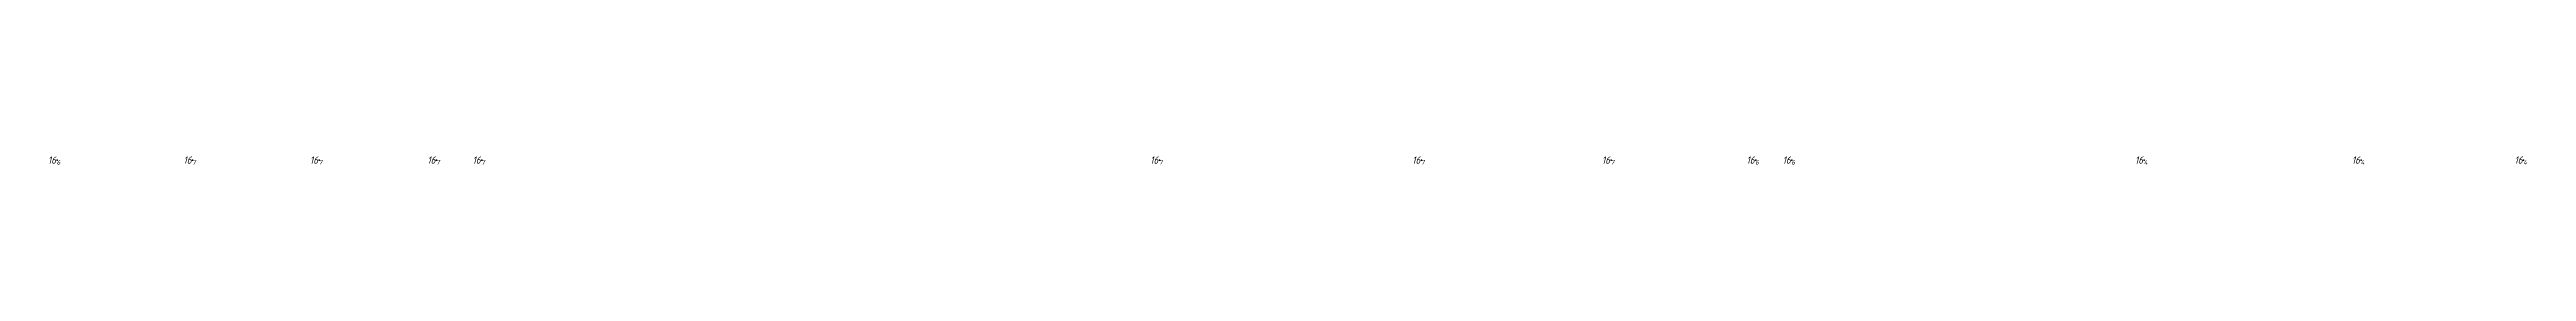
# Model space of a CAD drawing. Header units: metres. Extents: x 555406 to 556003, y 5031197 to 5031451.
# Drawn here: x 555448.2 to 555722.3, y 5031275.5 to 5031276.4 of the extents above; entities that cross this region are included whole.
import ezdxf
from ezdxf.enums import TextEntityAlignment as Align

# ---------------------------------------------------------------- set-up
doc = ezdxf.new("R2010")
doc.units = ezdxf.units.M
doc.layers.add('DEPTHS_TEXT', color=7, linetype='Continuous')
doc.layers.add('POINTS', color=8, linetype='Continuous')
doc.styles.add('ISO', font='iso')

msp = doc.modelspace()

# ---------------------------------------------------------------- texts
at = {"layer": 'DEPTHS_TEXT', "linetype": 'Continuous', "style": 'ISO', "oblique": 15}
for p in [(555448.87, 5031276), (555463.87, 5031276), (555477.87, 5031276), (555490.87, 5031276), (555495.87, 5031276), (555570.87, 5031276), (555599.87, 5031276), (555620.87, 5031276), (555636.87, 5031276), (555640.87, 5031276), (555679.87, 5031276), (555703.87, 5031276), (555721.87, 5031276)]:
    msp.add_text('16', height=0.8, dxfattribs=at).set_placement(p, align=Align.MIDDLE_RIGHT)
for s, p in [('6', (555448.95, 5031276)), ('7', (555463.95, 5031276)), ('7', (555477.95, 5031276)), ('7', (555490.95, 5031276)), ('7', (555495.95, 5031276)), ('7', (555570.95, 5031276)), ('7', (555599.95, 5031276)), ('7', (555620.95, 5031276)), ('6', (555636.95, 5031276)), ('6', (555640.95, 5031276)), ('4', (555679.95, 5031276)), ('4', (555703.95, 5031276)), ('4', (555721.95, 5031276))]:
    msp.add_text(s, height=0.5, dxfattribs=at).set_placement(p, align=Align.TOP_LEFT)

# ---------------------------------------------------------------- linework, layer by layer
at = {"layer": 'POINTS', "linetype": 'Continuous'}
for p in [(555449, 5031276, 16.6), (555464, 5031276, 16.7), (555478, 5031276, 16.7), (555491, 5031276, 16.7), (555496, 5031276, 16.7), (555571, 5031276, 16.7), (555600, 5031276, 16.7), (555621, 5031276, 16.7), (555637, 5031276, 16.6), (555641, 5031276, 16.6), (555680, 5031276, 16.4), (555704, 5031276, 16.4), (555722, 5031276, 16.4)]:
    msp.add_point(p, dxfattribs=at)

msp.set_redraw_order([(e.dxf.handle, doc.entitydb.next_handle()) for e in msp.query("TEXT MTEXT ATTDEF DIMENSION ARC_DIMENSION")])  # texts and dimensions are drawn at this point

doc.saveas('drawing.dxf')
